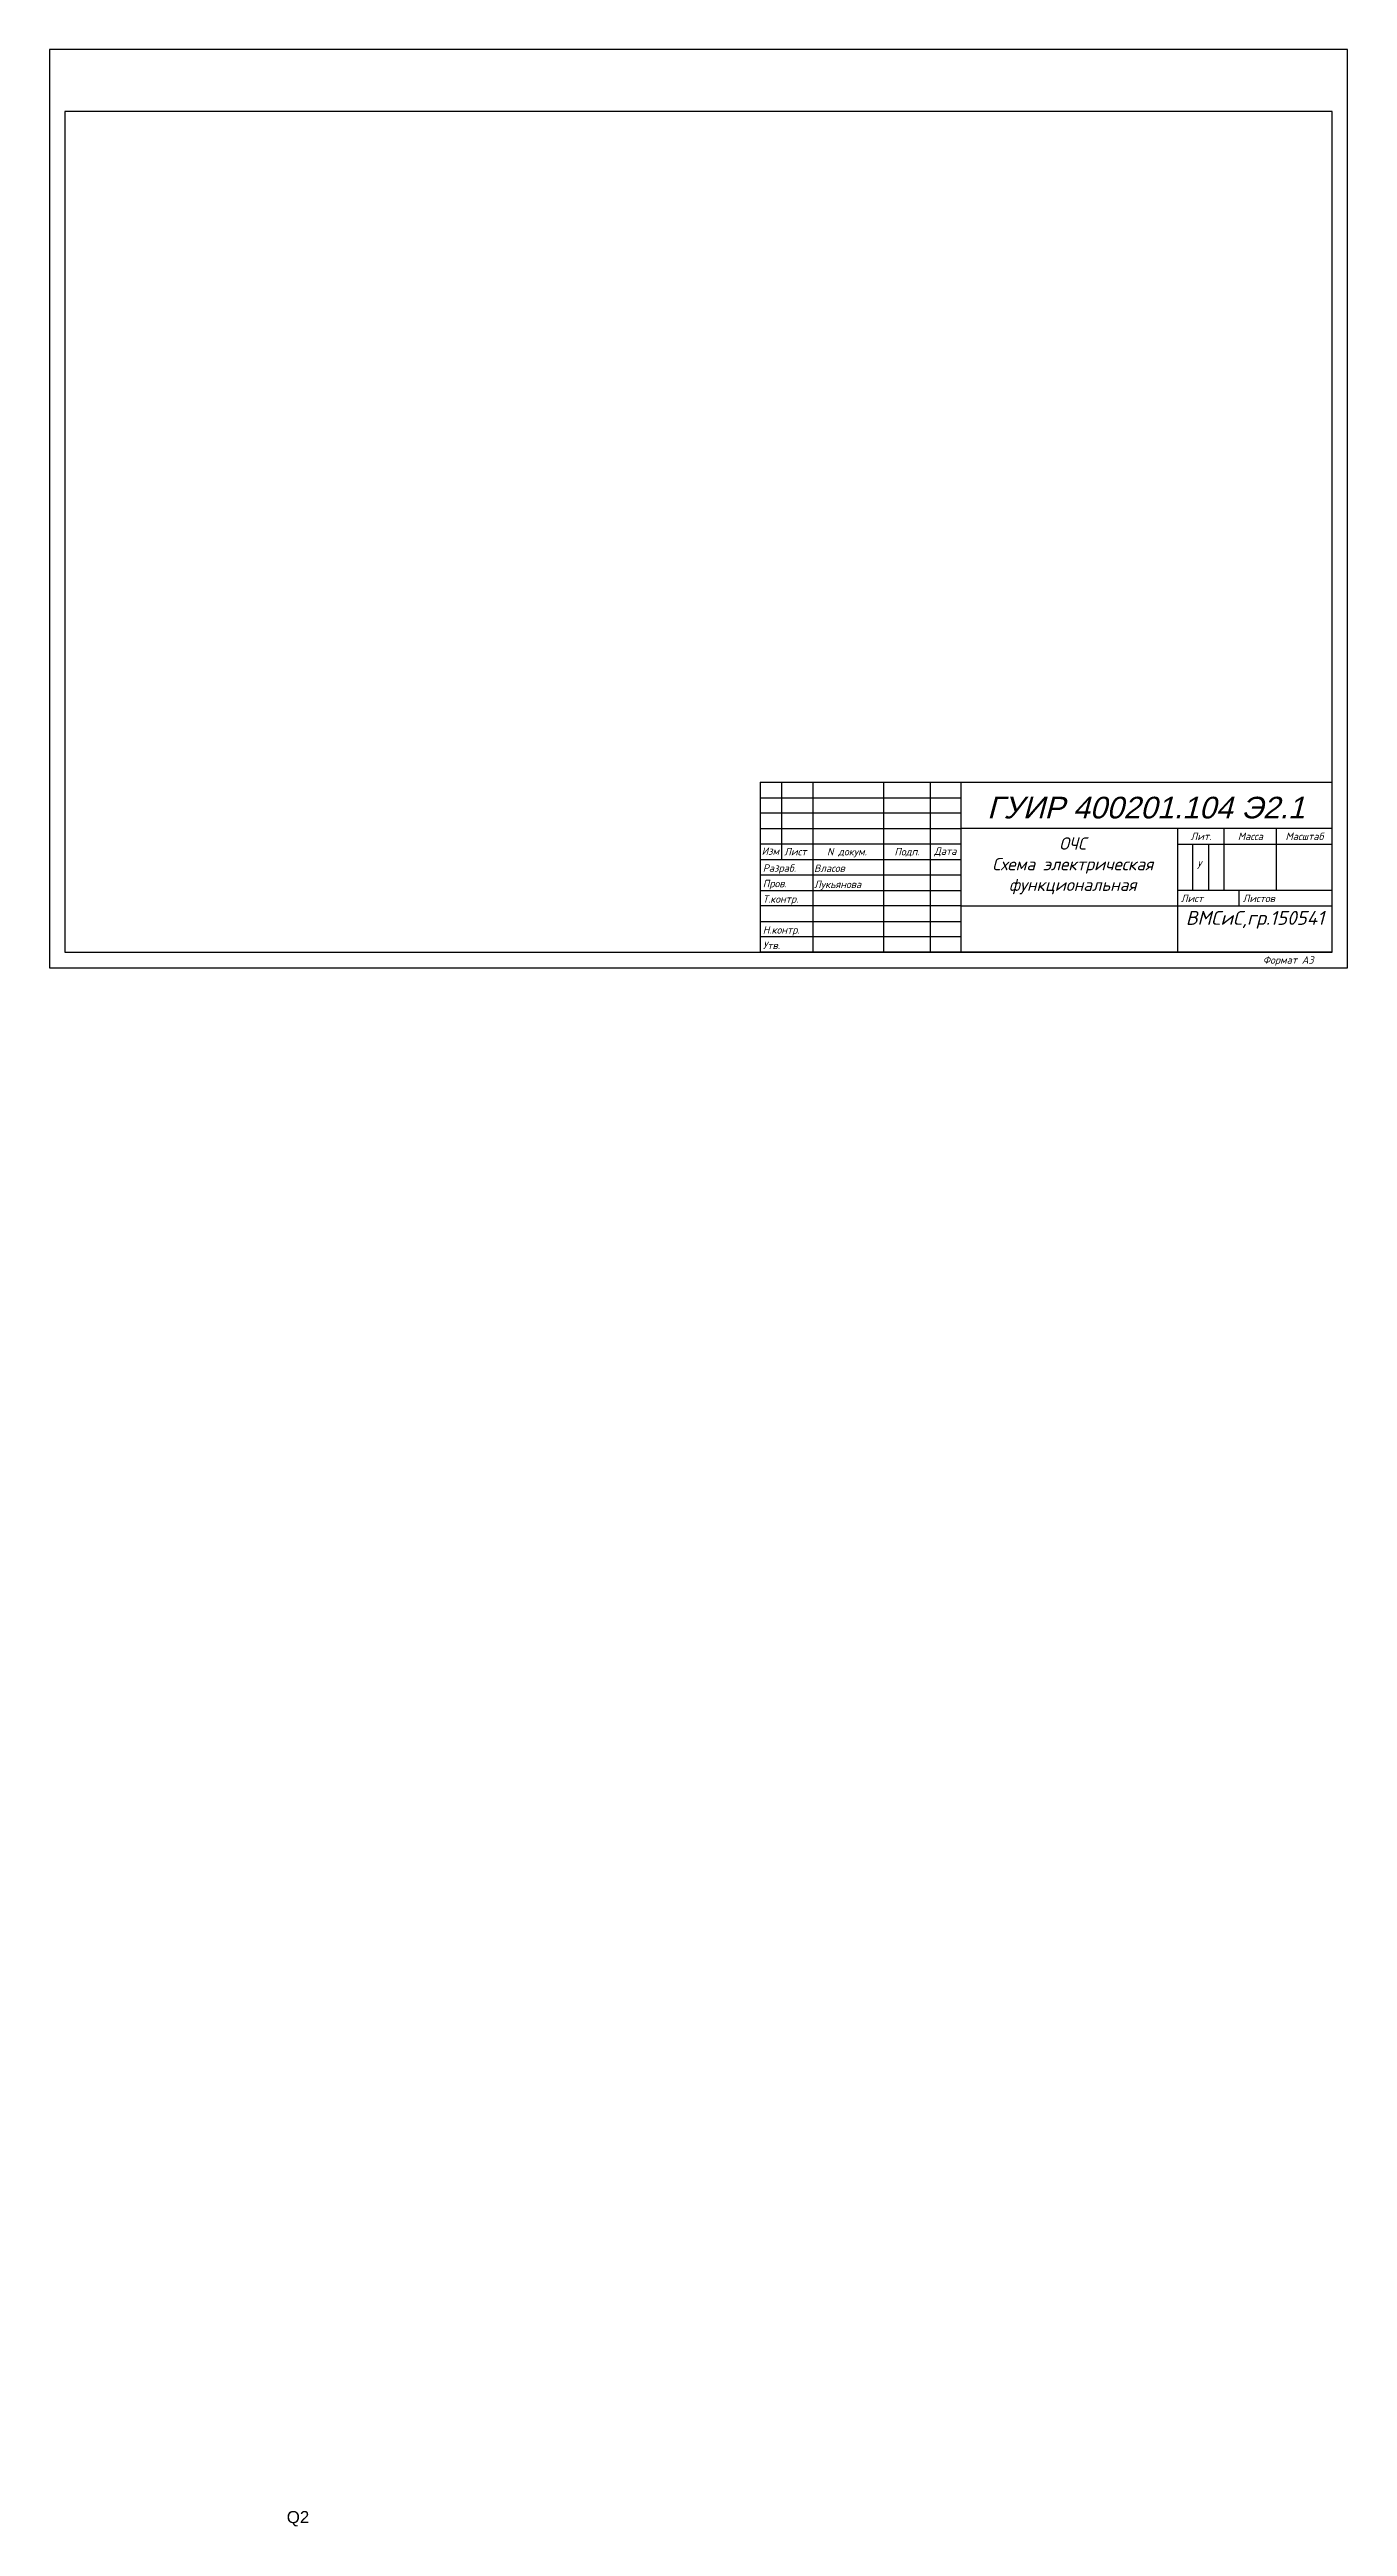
# Model space of a CAD drawing. Header units: millimetres. Extents: x 378 to 3574, y -250 to 1765.
# Drawn here: x 1900 to 2320, y 895 to 1696 of the extents above; entities that cross this region are included whole.
import ezdxf
from ezdxf.enums import TextEntityAlignment as Align

# ---------------------------------------------------------------- set-up
doc = ezdxf.new("R2010")
doc.units = ezdxf.units.MM
doc.styles.get("Standard").update_dxf_attribs({"font": 'Arial.ttf'})
doc.styles.add('чер', font='ISOCPEUR.TTF', dxfattribs={"oblique": 15})

msp = doc.modelspace()

# ---------------------------------------------------------------- texts
at = {"color": 0, "linetype": 'ByBlock', "transparency": 33554551, "style": 'чер', "oblique": 15}
for s, p in [('Лит.', (2272.21, 1440.79)), ('Масса', (2288.21, 1440.79)), ('Масштаб', (2305.71, 1440.79)), ('N докум.', (2157.65, 1435.84)), ('Подп.', (2177.09, 1435.84)), ('Дата', (2189.49, 1435.99))]:
    msp.add_text(s, height=2.4, dxfattribs=at).set_placement(p, align=Align.CENTER)
for s, p in [('Изм', (2130.07, 1435.99)), ('Лист', (2137.36, 1435.84)), ('Разраб.', (2130.43, 1430.52)), ('Пров.', (2130.43, 1425.52)), ('У', (2270.83, 1431.56)), ('Т.контр.', (2130.43, 1420.52)), ('Лист', (2265.7, 1420.72)), ('Листов', (2285.7, 1420.72)), ('Н.контр.', (2130.43, 1410.52)), ('Утв.', (2130.43, 1405.52)), ('Формат А3', (2292.24, 1400.79))]:
    msp.add_text(s, height=2.4, dxfattribs=at).set_placement(p)
at = {"color": 0, "linetype": 'ByBlock', "lineweight": -2, "transparency": 33554551, "style": 'чер', "oblique": 15}
for s, p in [('Лукьянова', (2147.03, 1425.27)), ('Власов', (2147.03, 1430.47))]:
    msp.add_text(s, height=2.4, dxfattribs=at).set_placement(p)
at = {"color": 0, "linetype": 'ByBlock', "transparency": 33554551}
msp.add_text('Q2', height=3.911, dxfattribs=at).set_placement((1976.38, 896.39, 39725.16))
at = {"color": 0, "linetype": 'ByBlock', "transparency": 33554551, "insert": (2203.03, 1454.78), "char_height": 7, "width": 118.3742, "attachment_point": 1, "style": 'чер'}
msp.add_mtext('\\pxt10;{\\fArial|b0|i0|c204|p34;ГУИР 400201.104 Э2.1}', dxfattribs=at)
at = {"color": 0, "linetype": 'ByBlock', "lineweight": -2, "transparency": 33554551, "attachment_point": 1, "style": 'чер'}
for s, insert, char_height, width in [('\\pxqc;ОЧС\\PСхема электрическая \\Pфункциональная', (2195.59, 1441.67), 4, 70.2632), ('\\pxt4;{\\H0.5625x;ВМСиС,гр.150541} ', (2267.31, 1417.86), 8, 44.8152)]:
    msp.add_mtext(s, dxfattribs=dict(at, insert=insert, char_height=char_height, width=width))

# ---------------------------------------------------------------- linework, layer by layer
at = {"color": 0, "linetype": 'ByBlock', "transparency": 33554551}
for p, q in [((2129.63, 1459.48), (2314.63, 1459.48)), ((2129.63, 1459.48), (2129.63, 1404.48)), ((2136.63, 1434.48), (2136.63, 1459.48)), ((2146.63, 1459.48), (2146.63, 1404.48)), ((2169.63, 1404.48), (2169.63, 1459.48)), ((2184.63, 1459.48), (2184.63, 1404.48)), ((2194.63, 1404.48), (2194.63, 1459.48)), ((2129.63, 1454.48), (2194.63, 1454.48)), ((2194.63, 1449.48), (2129.63, 1449.48)), ((2129.63, 1444.48), (2194.63, 1444.48)), ((2314.63, 1444.48), (2194.63, 1444.48)), ((2264.63, 1444.48), (2264.63, 1404.48)), ((2279.63, 1444.48), (2279.63, 1424.48)), ((2296.63, 1424.48), (2296.63, 1444.48)), ((2194.63, 1439.48), (2129.63, 1439.48)), ((2129.63, 1434.48), (2194.63, 1434.48)), ((2264.63, 1439.48), (2314.63, 1439.48)), ((2269.63, 1424.48), (2269.63, 1439.48)), ((2274.63, 1439.48), (2274.63, 1424.48)), ((2194.63, 1429.48), (2129.63, 1429.48)), ((2129.63, 1424.48), (2194.63, 1424.48)), ((2194.63, 1419.48), (2129.63, 1419.48)), ((2194.63, 1419.48), (2314.63, 1419.48)), ((2314.63, 1424.48), (2264.63, 1424.48)), ((2284.63, 1419.48), (2284.63, 1424.48)), ((2129.63, 1414.48), (2194.63, 1414.48)), ((2194.63, 1409.48), (2129.63, 1409.48)), ((2314.63, 1404.48), (2129.63, 1404.48))]:
    msp.add_line(p, q, dxfattribs=at)
at = {"color": 0, "linetype": 'ByBlock', "lineweight": 25, "transparency": 33554551}
for points in [[(1899.63, 1399.48), (2319.63, 1399.48), (2319.63, 1696.48), (1899.63, 1696.48)], [(1904.63, 1404.48), (2314.63, 1404.48), (2314.63, 1676.48), (1904.63, 1676.48)]]:
    msp.add_lwpolyline(points, close=True, dxfattribs=at)

msp.set_redraw_order([(e.dxf.handle, doc.entitydb.next_handle()) for e in msp.query("TEXT MTEXT ATTDEF DIMENSION ARC_DIMENSION")])  # texts and dimensions are drawn at this point

doc.saveas('drawing.dxf')
